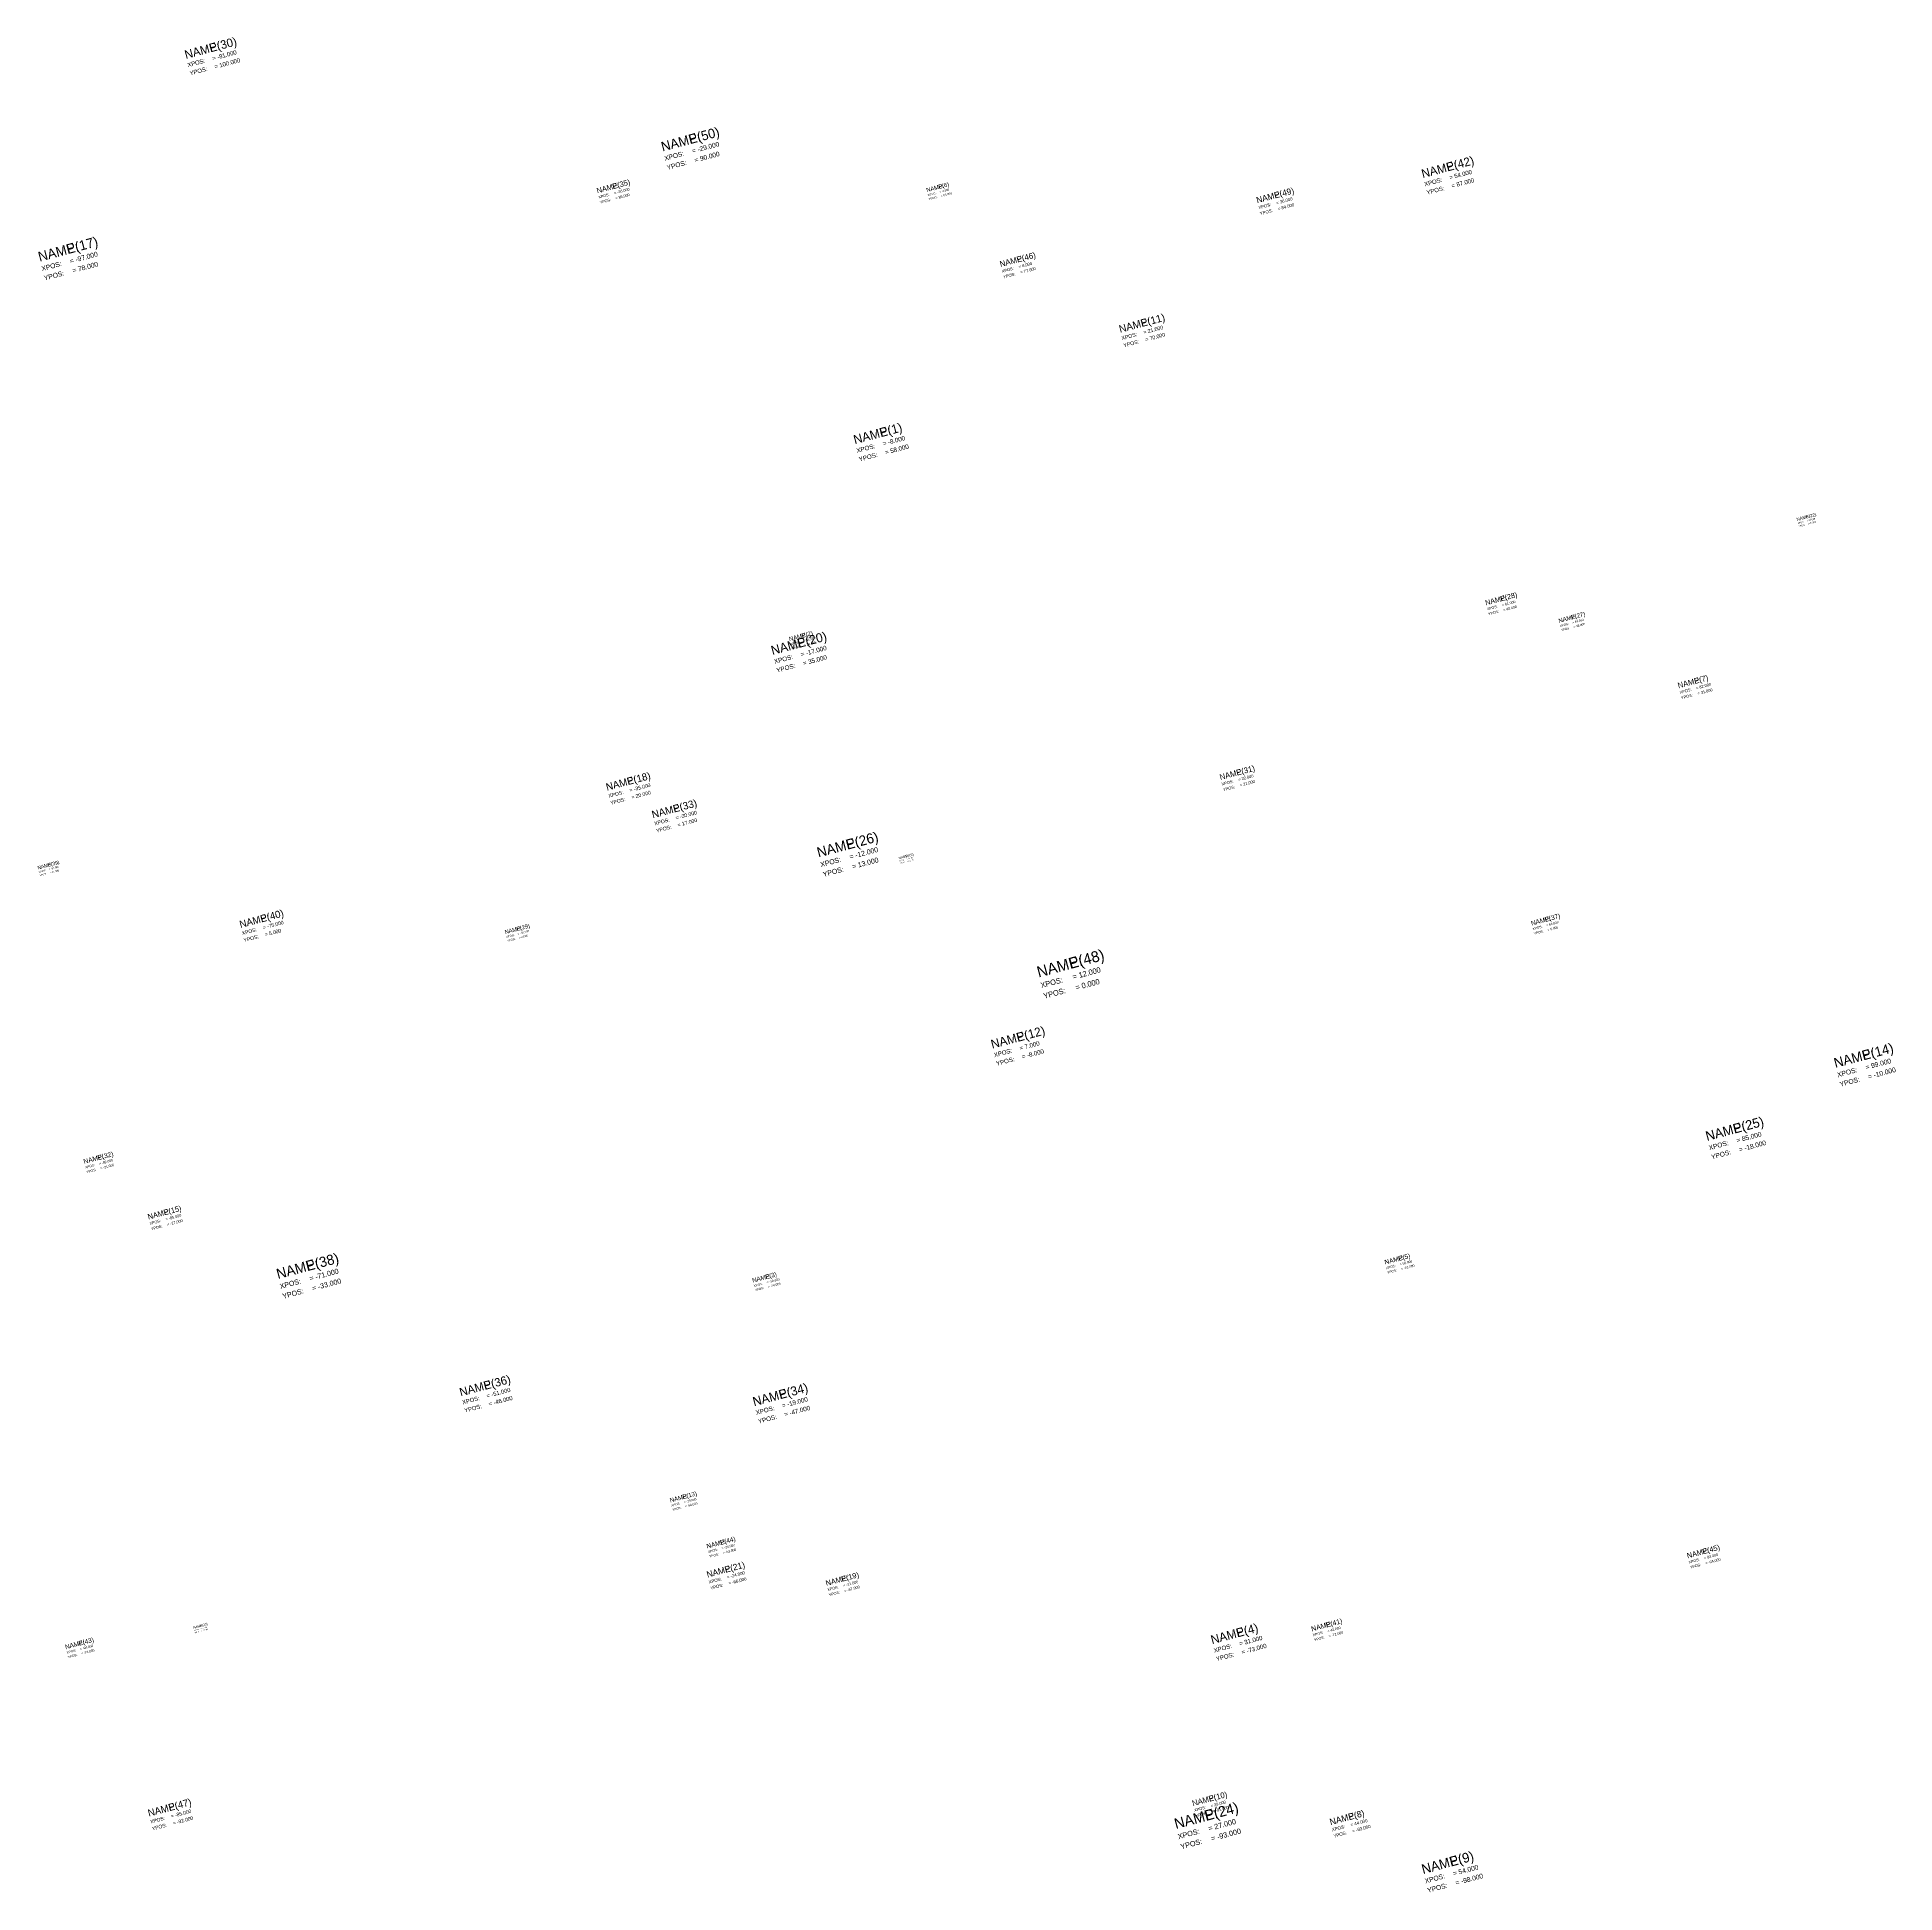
# Model space of a CAD drawing. Header units: metres. Extents: x -97 to 106, y -101 to 101.
import ezdxf

# ---------------------------------------------------------------- set-up
doc = ezdxf.new("R2010")
doc.units = ezdxf.units.M

# ---------------------------------------------------------------- blocks, each defined once
blk = doc.blocks.new('FLAG')
at = {"color": 3}
blk.add_text('NAME:', height=0.5, dxfattribs=at).set_placement((0, -0.5))
at = {"color": 4}
for s, p in [('XPOS:', (0, -1)), ('YPOS:', (0, -1.5))]:
    blk.add_text(s, height=0.25, dxfattribs=at).set_placement(p)
at = {"color": 3}
blk.add_attdef('NAME', (1.5, -0.5), '', height=0.5, dxfattribs=at)
at = {"color": 4}
for tag, p in [('XPOS', (1.5, -1)), ('YPOS', (1.5, -1.5))]:
    blk.add_attdef(tag, p, '', height=0.25, dxfattribs=at)

msp = doc.modelspace()

# ---------------------------------------------------------------- block references
at = {"rotation": 15}
for p, xscale, yscale, zscale, values in [((-81, 100), 1.8628685363008564, 1.8628685363008564, 1.8628685363008564, {'NAME': 'P(30)', 'XPOS': '= -81.000', 'YPOS': '= 100.000'}), ((-29, 90), 2.081507209334924, 2.081507209334924, 2.081507209334924, {'NAME': 'P(50)', 'XPOS': '= -29.000', 'YPOS': '= 90.000'}), ((54, 87), 1.8749271037336692, 1.8749271037336692, 1.8749271037336692, {'NAME': 'P(42)', 'XPOS': '= 54.000', 'YPOS': '= 87.000'}), ((-36, 85), 1.1793744474271353, 1.1793744474271353, 1.1793744474271353, {'NAME': 'P(35)', 'XPOS': '= -36.000', 'YPOS': '= 85.000'}), ((0, 85), 0.910038170924429, 0.910038170924429, 0.910038170924429, {'NAME': 'P(6)', 'XPOS': '= 0.000', 'YPOS': '= 85.000'}), ((36, 84), 1.3467773097438285, 1.3467773097438285, 1.3467773097438285, {'NAME': 'P(49)', 'XPOS': '= 36.000', 'YPOS': '= 84.000'}), ((-97, 78), 2.1340972030709926, 2.1340972030709926, 2.1340972030709926, {'NAME': 'P(17)', 'XPOS': '= -97.000', 'YPOS': '= 78.000'}), ((8, 77), 1.2829166868063697, 1.2829166868063697, 1.2829166868063697, {'NAME': 'P(46)', 'XPOS': '= 8.000', 'YPOS': '= 77.000'}), ((21, 70), 1.6400480272309528, 1.6400480272309528, 1.6400480272309528, {'NAME': 'P(11)', 'XPOS': '= 21.000', 'YPOS': '= 70.000'}), ((-8, 58), 1.9684924899570868, 1.9684924899570868, 1.9684924899570868, {'NAME': 'P(1)', 'XPOS': '= -8.000', 'YPOS': '= 58.000'}), ((95, 49), 0.6947700742504985, 0.6947700742504985, 0.6947700742504985, {'NAME': 'P(22)', 'XPOS': '= 95.000', 'YPOS': '= 49.000'}), ((61, 40), 1.1237724669327178, 1.1237724669327178, 1.1237724669327178, {'NAME': 'P(28)', 'XPOS': '= 61.000', 'YPOS': '= 40.000'}), ((69, 38), 0.941479343858272, 0.941479343858272, 0.941479343858272, {'NAME': 'P(27)', 'XPOS': '= 69.000', 'YPOS': '= 38.000'}), ((-17, 35), 1.9908329318483997, 1.9908329318483997, 1.9908329318483997, {'NAME': 'P(20)', 'XPOS': '= -17.000', 'YPOS': '= 35.000'}), ((-15, 36), 0.957602765257578, 0.957602765257578, 0.957602765257578, {'NAME': 'P(2)', 'XPOS': '= -15.000', 'YPOS': '= 36.000'}), ((82, 31), 1.2400250752907, 1.2400250752907, 1.2400250752907, {'NAME': 'P(7)', 'XPOS': '= 82.000', 'YPOS': '= 31.000'}), ((-35, 20), 1.5936507838766762, 1.5936507838766762, 1.5936507838766762, {'NAME': 'P(18)', 'XPOS': '= -35.000', 'YPOS': '= 20.000'}), ((32, 21), 1.257788360049055, 1.257788360049055, 1.257788360049055, {'NAME': 'P(31)', 'XPOS': '= 32.000', 'YPOS': '= 21.000'}), ((-30, 17), 1.6151314144519207, 1.6151314144519207, 1.6151314144519207, {'NAME': 'P(33)', 'XPOS': '= -30.000', 'YPOS': '= 17.000'}), ((-12, 13), 2.19132610218519, 2.19132610218519, 2.19132610218519, {'NAME': 'P(26)', 'XPOS': '= -12.000', 'YPOS': '= 13.000'}), ((-3, 12), 0.524386104304676, 0.524386104304676, 0.524386104304676, {'NAME': 'P(16)', 'XPOS': '= -3.000', 'YPOS': '= 12.000'}), ((-97, 11), 0.7686628448951041, 0.7686628448951041, 0.7686628448951041, {'NAME': 'P(39)', 'XPOS': '= -97.000', 'YPOS': '= 11.000'}), ((-75, 5), 1.58015402530251, 1.58015402530251, 1.58015402530251, {'NAME': 'P(40)', 'XPOS': '= -75.000', 'YPOS': '= 5.000'}), ((-46, 4), 0.8758171306590292, 0.8758171306590292, 0.8758171306590292, {'NAME': 'P(29)', 'XPOS': '= -46.000', 'YPOS': '= 4.000'}), ((66, 5), 1.0283087182074964, 1.0283087182074964, 1.0283087182074964, {'NAME': 'P(37)', 'XPOS': '= 66.000', 'YPOS': '= 5.000'}), ((12, 0), 2.4038635945479063, 2.4038635945479063, 2.4038635945479063, {'NAME': 'P(48)', 'XPOS': '= 12.000', 'YPOS': '= 0.000'}), ((7, -8), 1.9326971839561637, 1.9326971839561637, 1.9326971839561637, {'NAME': 'P(12)', 'XPOS': '= 7.000', 'YPOS': '= -8.000'}), ((99, -10), 2.1268292633234935, 2.1268292633234935, 2.1268292633234935, {'NAME': 'P(14)', 'XPOS': '= 99.000', 'YPOS': '= -10.000'}), ((85, -18), 2.0772783060703643, 2.0772783060703643, 2.0772783060703643, {'NAME': 'P(25)', 'XPOS': '= 85.000', 'YPOS': '= -18.000'}), ((-92, -21), 1.0543738884165017, 1.0543738884165017, 1.0543738884165017, {'NAME': 'P(32)', 'XPOS': '= -92.000', 'YPOS': '= -21.000'}), ((-85, -27), 1.205664777404526, 1.205664777404526, 1.205664777404526, {'NAME': 'P(15)', 'XPOS': '= -85.000', 'YPOS': '= -27.000'}), ((-71, -33), 2.2269575510100585, 2.2269575510100585, 2.2269575510100585, {'NAME': 'P(38)', 'XPOS': '= -71.000', 'YPOS': '= -33.000'}), ((50, -32), 1.032719872115952, 1.032719872115952, 1.032719872115952, {'NAME': 'P(5)', 'XPOS': '= 50.000', 'YPOS': '= -32.000'}), ((-19, -34), 0.9762397426249185, 0.9762397426249185, 0.9762397426249185, {'NAME': 'P(3)', 'XPOS': '= -19.000', 'YPOS': '= -34.000'}), ((-51, -46), 1.8265744058040896, 1.8265744058040896, 1.8265744058040896, {'NAME': 'P(36)', 'XPOS': '= -51.000', 'YPOS': '= -46.000'}), ((-19, -47), 1.972525633517383, 1.972525633517383, 1.972525633517383, {'NAME': 'P(34)', 'XPOS': '= -19.000', 'YPOS': '= -47.000'}), ((-28, -58), 0.952593302064902, 0.952593302064902, 0.952593302064902, {'NAME': 'P(13)', 'XPOS': '= -28.000', 'YPOS': '= -58.000'}), ((-24, -63), 1.0209725893832804, 1.0209725893832804, 1.0209725893832804, {'NAME': 'P(44)', 'XPOS': '= -24.000', 'YPOS': '= -63.000'}), ((83, -64), 1.1605913426308114, 1.1605913426308114, 1.1605913426308114, {'NAME': 'P(45)', 'XPOS': '= 83.000', 'YPOS': '= -64.000'}), ((-24, -66), 1.3684117433867455, 1.3684117433867455, 1.3684117433867455, {'NAME': 'P(21)', 'XPOS': '= -24.000', 'YPOS': '= -66.000'}), ((-11, -67), 1.1706393214417663, 1.1706393214417663, 1.1706393214417663, {'NAME': 'P(19)', 'XPOS': '= -11.000', 'YPOS': '= -67.000'}), ((-80, -72), 0.5157573023045758, 0.5157573023045758, 0.5157573023045758, {'NAME': 'P(23)', 'XPOS': '= -80.000', 'YPOS': '= -72.000'}), ((31, -73), 1.918566085342455, 1.918566085342455, 1.918566085342455, {'NAME': 'P(4)', 'XPOS': '= 31.000', 'YPOS': '= -73.000'}), ((42, -72), 1.0975973494190099, 1.0975973494190099, 1.0975973494190099, {'NAME': 'P(41)', 'XPOS': '= 42.000', 'YPOS': '= -72.000'}), ((-94, -74), 1.0077992869694878, 1.0077992869694878, 1.0077992869694878, {'NAME': 'P(43)', 'XPOS': '= -94.000', 'YPOS': '= -74.000'}), ((-85, -92), 1.5579976864073553, 1.5579976864073553, 1.5579976864073553, {'NAME': 'P(47)', 'XPOS': '= -85.000', 'YPOS': '= -92.000'}), ((27, -93), 2.289903029880289, 2.289903029880289, 2.289903029880289, {'NAME': 'P(24)', 'XPOS': '= 27.000', 'YPOS': '= -93.000'}), ((29, -91), 1.2536158549203351, 1.2536158549203351, 1.2536158549203351, {'NAME': 'P(10)', 'XPOS': '= 29.000', 'YPOS': '= -91.000'}), ((44, -93), 1.4080959490875196, 1.4080959490875196, 1.4080959490875196, {'NAME': 'P(8)', 'XPOS': '= 44.000', 'YPOS': '= -93.000'}), ((54, -98), 2.111590153289653, 2.111590153289653, 2.111590153289653, {'NAME': 'P(9)', 'XPOS': '= 54.000', 'YPOS': '= -98.000'})]:
    msp.add_blockref('FLAG', p, dxfattribs=dict(at, xscale=xscale, yscale=yscale, zscale=zscale)).add_auto_attribs(values)

doc.saveas('drawing.dxf')
